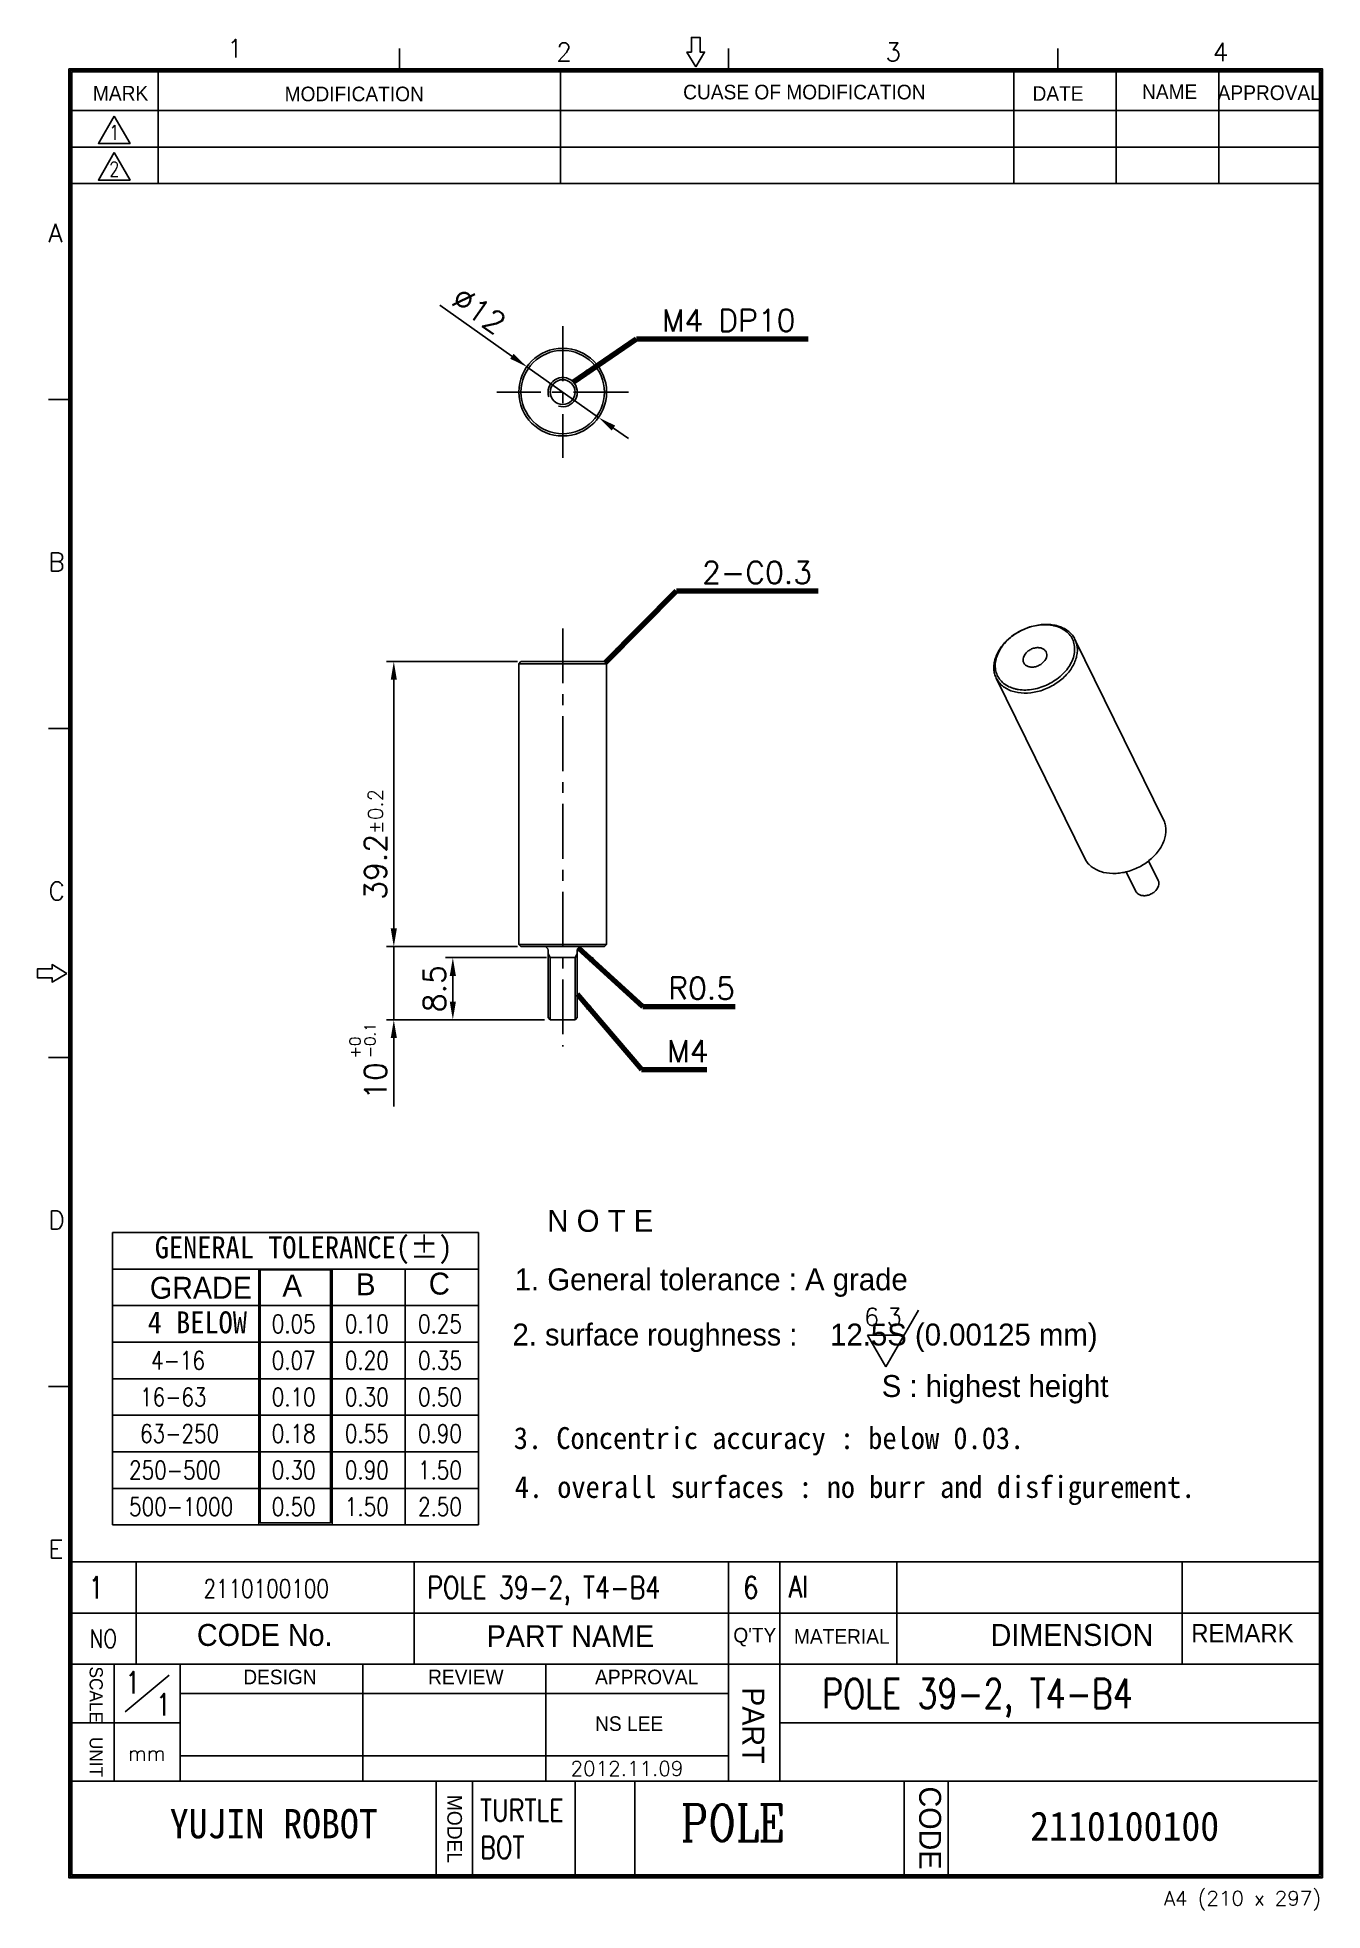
# Model space of a CAD drawing. Extents: x -1998 to 15527, y 57 to 14548.
# Drawn here: x -455.7 to -280, y 56.7 to 312.9 of the extents above; entities that cross this region are included whole.
import ezdxf
from ezdxf.enums import TextEntityAlignment as Align

# ---------------------------------------------------------------- set-up
doc = ezdxf.new("R2010")
doc.units = 0
doc.header["$LTSCALE"] = 6
doc.header["$MEASUREMENT"] = 0
doc.linetypes.add('CENTER', pattern=[2, 1.25, -0.25, 0.25, -0.25])
doc.layers.get('0').update_dxf_attribs({"linetype": 'CONTINUOUS'})
for name, color, linetype in [('CEN', 1, 'CENTER'), ('DIM', 4, 'CONTINUOUS'), ('FOM', 3, 'CONTINUOUS'), ('TXT', 2, 'CONTINUOUS')]:
    doc.layers.add(name, color=color, linetype=linetype)
doc.styles.add('F', font='romans', dxfattribs={"width": 0.8, "bigfont": 'hl'})
doc.styles.add('GHS', font='romans', dxfattribs={"bigfont": 'ghs'})
doc.styles.add('H3', font='romans', dxfattribs={"width": 0.8, "height": 3, "bigfont": 'hl'})
doc.styles.add('H4', font='romans', dxfattribs={"width": 0.8, "height": 4, "bigfont": 'hl'})
doc.styles.add('ROMANC', font='romanc', dxfattribs={"width": 0.8, "height": 5})
doc.styles.get("Standard").update_dxf_attribs({"font": 'txt', "width": 0.8})
doc.dimstyles.get("Standard").update_dxf_attribs({"dimtxt": 0.18, "dimasz": 0.18, "dimexe": 0.18, "dimexo": 0.0625, "dimgap": 0.09, "dimtad": 0, "dimtih": 1, "dimtoh": 1, "dimdec": 4, "dimzin": 0, "dimdsep": 46, "dimtxsty": 'Standard', "dimcen": 0.09, "dimadec": 0, "dimazin": 0, "dimtfac": 1, "dimtdec": 4, "dimtofl": 0, "dimtmove": 0, "dimatfit": 3, "dimfxl": 0, "dimtolj": 1, "dimtzin": 0, "dimarcsym": 0})

msp = doc.modelspace()

# ---------------------------------------------------------------- texts
at = {"layer": 'DIM', "style": 'GHS'}
msp.add_text('2012.11.09', height=2, dxfattribs=at).set_placement((-382.84, 75.17))
at = {"layer": 'DIM', "style": 'ROMANC', "width": 0.8}
msp.add_text('POLE', height=5, dxfattribs=at).set_placement((-367.77, 66.25))
at = {"layer": 'DIM', "style": 'GHS'}
for s, insert, char_height, attachment_point in [('{\\fGulim|b0|i0|c129|p50;MARK}', (-448.14, 306.29), 2, 1), ('{\\fGulim|b0|i0|c129|p50;MODIFICATION }', (-421.93, 306.19), 2, 1), ('{\\fGulim|b0|i0|c129|p50;CUASE OF MODIFICATION}', (-367.44, 306.45), 2, 1), ('{\\fGulim|b0|i0|c129|p50;DATE}', (-319.67, 306.25), 2, 1), ('{\\fGulim|b0|i0|c129|p50;NAME}', (-304.7, 306.49), 2, 1), ('{\\fGulim|b0|i0|c129|p50;APPROVAL}', (-294.36, 306.36), 2, 1), ('{\\Fromans,ghs|c129;M4 DP10}', (-370.34, 272.72), 3, 7), ('{\\Fromans,ghs|c129;6.3}', (-342.69, 136.74), 2.4, 7), ('{\\fGulim|b0|i0|c129|p50;CODE No.}', (-433.92, 95.94), 3, 1), ('{\\fGulim|b0|i0|c129|p50;PART NAME}', (-394.31, 95.77), 3, 1), ('{\\fGulim|b0|i0|c129|p50;MATERIAL}', (-352.29, 95.23), 2, 1), ('{\\fGulim|b0|i0|c129|p50;DIMENSION}', (-325.4, 95.94), 3, 1), ('{\\fGulim|b0|i0|c129|p50;REMARK}', (-297.97, 95.94), 2.5, 1), ('{\\fGulim|b0|i0|c129|p50;DESIGN}', (-427.58, 89.69), 2, 1), ('{\\fGulim|b0|i0|c129|p50;REVIEW}', (-402.31, 89.69), 2, 1), ('{\\fGulim|b0|i0|c129|p50;APPROVAL}', (-379.48, 89.69), 2, 1), ('{\\fGulim|b0|i0|c129|p50;NS LEE}', (-379.48, 83.31), 2, 1), ('{\\fDotumChe|b0|i0|c129|p49;YUJIN ROBOT}', (-437.63, 70.63), 4, 1), ('{\\fDotumChe|b0|i0|c129|p49;2110100100}', (-320, 70.29), 4, 1)]:
    msp.add_mtext(s, dxfattribs=dict(at, insert=insert, char_height=char_height, attachment_point=attachment_point))
for s, insert, char_height, attachment_point, rotation in [('\\A1;%%C12', (-395.35, 275.57), 3, 5, 324.7101), ('\\A1;{\\Fromans,ghs|c129;39.2\\H0.6667x;%%P0.2}', (-409.5, 202.57), 3, 5, 90), ('\\A1;8.5', (-401.43, 182.82), 3, 5, 90), ('\\A1;{\\Fromans,ghs|c129;-0.1}', (-410.26, 175.76), 1.5, 5, 90), ('\\A1;{\\Fromans,ghs|c129;+0}', (-412.3, 174.79), 1.5, 5, 90), ('\\A1;10', (-409.5, 170.2), 3, 5, 90), ('{\\fGulim|b0|i0|c129|p50;SCALE}', (-446.79, 90.12), 1.8, 1, 270), ('{\\fGulim|b0|i0|c129|p50;PART}', (-356.35, 87.3), 3, 1, 270), ('{\\fGulim|b0|i0|c129|p50;UNIT}', (-446.79, 80.49), 1.8, 1, 270), ('{\\fGulim|b0|i0|c129|p50;MODEL}', (-397.68, 72.56), 2, 1, 270), ('{\\fGulim|b0|i0|c129|p50;CODE}', (-332.17, 73.71), 3, 1, 270)]:
    msp.add_mtext(s, dxfattribs=dict(at, insert=insert, char_height=char_height, attachment_point=attachment_point, rotation=rotation))
at = {"layer": 'DIM', "char_height": 3, "width": 17.5681, "attachment_point": 7, "style": 'GHS'}
for s, insert in [('{\\Fromans,ghs|c129;2-C0.3}', (-364.86, 238.24)), ('\\A1;{\\Fromans,ghs|c129;R0.5}', (-369.47, 181.39)), ('\\A1;M4', (-369.62, 172.78))]:
    msp.add_mtext(s, dxfattribs=dict(at, insert=insert))
at = {"layer": 'DIM', "insert": (-360.58, 95.41), "char_height": 2, "attachment_point": 1, "line_spacing_factor": 0.8, "style": 'GHS'}
msp.add_mtext("{\\fGulim|b0|i0|c129|p50;Q'TY}", dxfattribs=at)
at = {"layer": 'FOM', "style": 'F'}
for s, p in [('1', (-428.72, 311.42)), ('2', (-383.72, 310.92)), ('3', (-338.72, 310.92)), ('4', (-293.97, 310.92))]:
    msp.add_text(s, height=2.5, dxfattribs=at).set_placement(p, align=Align.MIDDLE)
at = {"layer": 'FOM', "style": 'F', "width": 0.8}
for s, height, p in [('1', 2, (-445.22, 299.92)), ('2', 2, (-445.22, 294.92)), ('NO', 2.5, (-446.72, 93.92))]:
    msp.add_text(s, height=height, dxfattribs=at).set_placement(p, align=Align.MIDDLE)
at = {"layer": 'FOM', "style": 'F'}
for s, height, p in [('A', 2.5, (-454.22, 284.92)), ('B', 2.5, (-454.22, 239.92)), ('C', 2.5, (-454.22, 194.92)), ('D', 2.5, (-454.22, 149.92)), ('E', 2.5, (-454.22, 104.92)), ('mm', 2, (-443.36, 77.24))]:
    msp.add_text(s, height=height, dxfattribs=at).set_placement(p)
msp.add_text('A4 (210 x 297)', height=2, dxfattribs=at).set_placement((-280.22, 57.42), align=Align.RIGHT)
at = {"layer": 'TXT', "width": 0.8}
for s, height, style, p in [('0.05', 2.5, 'F', (-423.69, 135.73)), ('0.10', 2.5, 'F', (-413.69, 135.73)), ('0.25', 2.5, 'F', (-403.69, 135.73)), ('4-16', 2.5, 'F', (-440.19, 130.73)), ('0.07', 2.5, 'F', (-423.69, 130.73)), ('0.20', 2.5, 'F', (-413.69, 130.73)), ('0.35', 2.5, 'F', (-403.69, 130.73)), ('16-63', 2.5, 'F', (-441.69, 125.73)), ('0.10', 2.5, 'F', (-423.69, 125.73)), ('0.30', 2.5, 'F', (-413.69, 125.73)), ('0.50', 2.5, 'F', (-403.69, 125.73)), ('63-250', 2.5, 'F', (-441.69, 120.73)), ('0.18', 2.5, 'F', (-423.69, 120.73)), ('0.55', 2.5, 'F', (-413.69, 120.73)), ('0.90', 2.5, 'F', (-403.69, 120.73)), ('250-500', 2.5, 'F', (-443.19, 115.73)), ('0.30', 2.5, 'F', (-423.69, 115.73)), ('0.90', 2.5, 'F', (-413.69, 115.73)), ('1.50', 2.5, 'F', (-403.69, 115.73)), ('500-1000', 2.5, 'F', (-443.19, 110.73)), ('0.50', 2.5, 'F', (-423.69, 110.73)), ('1.50', 2.5, 'F', (-413.69, 110.73)), ('2.50', 2.5, 'F', (-403.69, 110.73)), ('Al', 2.984, 'H3', (-352.99, 99.56)), ('1', 3, 'H3', (-448.72, 99.42)), ('2110100100', 2.5, 'H3', (-433.02, 99.53)), ('POLE 39-2, T4-B4', 3, 'H3', (-402.43, 99.42)), ('6', 3, 'H3', (-359.22, 99.42)), ('1', 3, 'H3', (-443.72, 86.42)), ('POLE 39-2, T4-B4', 4, 'H4', (-348.45, 84.42)), ('1', 3, 'H3', (-439.52, 83.42)), ('TURTLE', 3, 'H3', (-395.21, 68.95)), ('BOT', 3, 'H3', (-395.21, 63.86))]:
    msp.add_text(s, height=height, dxfattribs=dict(at, style=style)).set_placement(p)
at = {"layer": 'TXT', "char_height": 3, "attachment_point": 1, "style": 'GHS'}
for s, insert in [('{\\fﾵﾸ\uffbf\ufff2ￃﾼ|b0|i0|c129|p49;    N O T E}', (-390.47, 152.57)), ('{\\fDotumChe|b0|i0|c129|p49;GENERAL TOLERANCE(%%P)}', (-439.69, 148.95)), ('{\\fGulim|b0|i0|c129|p50;GRADE}', (-440.35, 143.42)), ('{\\fﾵﾸ\uffbf\ufff2ￃﾼ|b0|i0|c129|p49;A}', (-422.23, 143.72)), ('{\\fﾵﾸ\uffbf\ufff2ￃﾼ|b0|i0|c129|p49;B}', (-412.17, 143.9)), ('{\\fﾵﾸ\uffbf\ufff2ￃﾼ|b0|i0|c129|p49;C}', (-402.22, 143.99)), ('{\\fﾵﾸ\uffbf\ufff2ￃﾼ|b0|i0|c129|p49;1. General tolerance : A grade}', (-390.47, 144.57)), ('{\\fDotumChe|b0|i0|c129|p49;4 BELOW}', (-440.65, 138.69)), ('{\\fﾵﾸ\uffbf\ufff2ￃﾼ|b0|i0|c129|p49;2. \\fGulim|b0|i0|c129|p50;surface roughness\\fﾵﾸ\uffbf\ufff2ￃﾼ|b0|i0|c129|p49; :    12.5S (0.00125 mm)}', (-390.78, 137.02)), ('{\\fﾵﾸ\uffbf\ufff2ￃﾼ|b0|i0|c129|p49;S : highest height}', (-340.29, 129.98)), ('{\\fDotumChe|b0|i0|c129|p49;3. Concentric accuracy : below 0.03.}', (-390.6, 122.86)), ('{\\fDotumChe|b0|i0|c129|p49;4. overall surfaces : no burr and disfigurement.}', (-390.47, 116.18))]:
    msp.add_mtext(s, dxfattribs=dict(at, insert=insert))

# ---------------------------------------------------------------- linework, layer by layer
for p, q in [((-301.76, 205.92), (-313.87, 230.59)), ((-389.91, 188.87), (-389.91, 227.27)), ((-377.91, 188.87), (-377.91, 227.27)), ((-312.53, 200.63), (-324.64, 225.3)), ((-302.48, 197.62), (-303.8, 200.31)), ((-305.53, 196.13), (-306.85, 198.81))]:
    msp.add_line(p, q)
at = {"color": 7, "linetype": 'Continuous'}
for p, q in [((-389.61, 227.57), (-389.91, 227.27)), ((-389.91, 188.87), (-389.91, 227.27)), ((-389.91, 227.27), (-377.91, 227.27)), ((-389.61, 227.57), (-378.21, 227.57)), ((-378.21, 227.57), (-377.91, 227.27)), ((-377.91, 188.87), (-377.91, 227.27)), ((-377.91, 188.87), (-389.91, 188.87)), ((-389.61, 188.57), (-389.91, 188.87)), ((-378.21, 188.57), (-389.61, 188.57)), ((-385.91, 188.07), (-385.91, 178.87)), ((-381.91, 188.07), (-381.91, 178.87)), ((-378.21, 188.57), (-377.91, 188.87)), ((-385.91, 178.87), (-385.61, 178.57)), ((-385.61, 178.57), (-382.21, 178.57)), ((-382.21, 178.57), (-381.91, 178.87))]:
    msp.add_line(p, q, dxfattribs=at)
for radius in [6, 5.7]:
    msp.add_circle((-383.91, 264.41), radius, dxfattribs=at)
msp.add_circle((-383.91, 264.41), 1.7)
for centre, radius, start, end in [((-320.28, 226.56), 4.71, 159.9129, 162.8078), ((-320.54, 226.88), 4.24, 162.8174, 165.8418), ((-386.41, 188.07), 0.5, 0, 90), ((-381.41, 188.07), 0.5, 90, 180)]:
    msp.add_arc(centre, radius, start, end, dxfattribs=at)
for points, knots in [([(-313.87, 230.59), (-313.97, 230.79), (-314.21, 231.18), (-314.7, 231.68), (-315.31, 232.09), (-316, 232.39), (-316.78, 232.58), (-317.9, 232.69), (-319.4, 232.53), (-320.84, 232.03), (-321.93, 231.43), (-322.92, 230.72), (-323.94, 229.69), (-324.52, 228.68), (-324.7, 228.17)], [0, 0, 0, 0, 0.050663, 0.102421, 0.156202, 0.212652, 0.272091, 0.334527, 0.466859, 0.605558, 0.675506, 0.744701, 0.877634, 1, 1, 1, 1]), ([(-314.09, 228.13), (-314.01, 228.42), (-313.89, 228.99), (-313.93, 229.84), (-314.18, 230.63), (-314.63, 231.32), (-315.27, 231.88), (-316.07, 232.3), (-316.98, 232.55), (-318.34, 232.66), (-319.77, 232.41), (-321.13, 231.87), (-322.09, 231.32), (-322.95, 230.64), (-323.89, 229.65), (-324.4, 228.75), (-324.59, 228.13)], [0, 0, 0, 0, 0.057332, 0.111518, 0.163885, 0.216175, 0.270151, 0.327182, 0.388009, 0.452721, 0.591092, 0.663104, 0.735171, 0.805984, 0.874362, 1, 1, 1, 1]), ([(-313.73, 227.95), (-313.66, 228.18), (-313.55, 228.63), (-313.52, 229.32), (-313.62, 229.98), (-313.77, 230.4), (-313.87, 230.59)], [0, 0, 0, 0, 0.264395, 0.517098, 0.76091, 1, 1, 1, 1]), ([(-324.65, 227.92), (-324.73, 227.64), (-324.81, 227.08), (-324.72, 226.25), (-324.43, 225.49), (-323.95, 224.83), (-323.29, 224.3), (-322.63, 223.99), (-322.05, 223.82), (-321.42, 223.69), (-320.58, 223.64), (-319.54, 223.75), (-318.15, 224.11), (-316.83, 224.76), (-315.7, 225.66), (-314.78, 226.64), (-314.28, 227.52), (-314.09, 228.13)], [0, 0, 0, 0, 0.056446, 0.110029, 0.162172, 0.214598, 0.26897, 0.326518, 0.356736, 0.387925, 0.453048, 0.521441, 0.592205, 0.735783, 0.806415, 0.874602, 1, 1, 1, 1]), ([(-324.78, 227.95), (-324.85, 227.72), (-324.95, 227.26), (-324.98, 226.57), (-324.89, 225.91), (-324.73, 225.5), (-324.64, 225.3)], [0, 0, 0, 0, 0.264395, 0.517098, 0.76091, 1, 1, 1, 1]), ([(-324.64, 225.3), (-324.54, 225.1), (-324.29, 224.7), (-323.78, 224.2), (-323.16, 223.79), (-322.18, 223.38), (-320.76, 223.17), (-318.97, 223.39), (-317.5, 223.94), (-316.41, 224.57), (-315.66, 225.14), (-315, 225.77), (-314.28, 226.66), (-313.89, 227.42), (-313.73, 227.95)], [0, 0, 0, 0, 0.050747, 0.102633, 0.156614, 0.213347, 0.335637, 0.468756, 0.607929, 0.677899, 0.746929, 0.81425, 0.879202, 1, 1, 1, 1]), ([(-301.76, 205.92), (-301.66, 205.73), (-301.51, 205.31), (-301.42, 204.65), (-301.45, 203.96), (-301.55, 203.51), (-301.62, 203.28)], [0, 0, 0, 0, 0.23909, 0.482902, 0.735605, 1, 1, 1, 1]), ([(-301.62, 203.28), (-301.78, 202.75), (-302.18, 201.99), (-302.9, 201.1), (-303.56, 200.47), (-304.31, 199.9), (-305.4, 199.27), (-306.86, 198.72), (-308.66, 198.5), (-310.08, 198.71), (-311.06, 199.12), (-311.67, 199.53), (-312.18, 200.03), (-312.43, 200.43), (-312.53, 200.63)], [0, 0, 0, 0, 0.120798, 0.18575, 0.253071, 0.322101, 0.392071, 0.531244, 0.664363, 0.786653, 0.843386, 0.897367, 0.949253, 1, 1, 1, 1])]:
    msp.add_open_spline(points, degree=3, knots=knots, dxfattribs=at)
for points, knots in [([(-320.91, 228.13), (-320.95, 228.01), (-320.99, 227.75), (-320.92, 227.5), (-320.87, 227.39)], [0, 0, 0, 0, 0.517437, 1, 1, 1, 1]), ([(-317.82, 228.88), (-317.85, 228.94), (-317.92, 229.05), (-318.11, 229.25), (-318.45, 229.42), (-318.92, 229.49), (-319.42, 229.43), (-319.92, 229.24), (-320.49, 228.87), (-320.82, 228.44), (-320.91, 228.13)], [0, 0, 0, 0, 0.050925, 0.102991, 0.213614, 0.336328, 0.469908, 0.609564, 0.748811, 1, 1, 1, 1]), ([(-320.87, 227.39), (-320.84, 227.33), (-320.77, 227.21), (-320.58, 227.02), (-320.24, 226.85), (-319.77, 226.78), (-319.26, 226.84), (-318.77, 227.03), (-318.2, 227.4), (-317.87, 227.83), (-317.78, 228.13)], [0, 0, 0, 0, 0.050925, 0.102991, 0.213614, 0.336328, 0.469908, 0.609564, 0.748811, 1, 1, 1, 1]), ([(-317.78, 228.13), (-317.74, 228.26), (-317.7, 228.52), (-317.76, 228.77), (-317.82, 228.88)], [0, 0, 0, 0, 0.517437, 1, 1, 1, 1]), ([(-302.44, 196.87), (-302.4, 197), (-302.36, 197.26), (-302.42, 197.51), (-302.48, 197.62)], [0, 0, 0, 0, 0.517394, 1, 1, 1, 1]), ([(-305.53, 196.13), (-305.5, 196.07), (-305.43, 195.95), (-305.24, 195.76), (-304.9, 195.59), (-304.43, 195.52), (-303.92, 195.58), (-303.43, 195.77), (-302.86, 196.14), (-302.53, 196.57), (-302.44, 196.87)], [0, 0, 0, 0, 0.050924, 0.102989, 0.213614, 0.336328, 0.469909, 0.609565, 0.74881, 1, 1, 1, 1])]:
    msp.add_open_spline(points, degree=3, knots=knots)
at = {"layer": 'CEN'}
for p, q in [((-383.91, 273.41), (-383.91, 255.41)), ((-374.91, 264.41), (-392.91, 264.41)), ((-383.91, 232.09), (-383.91, 174.92))]:
    msp.add_line(p, q, dxfattribs=at)
at = {"layer": 'DIM'}
for p, q in [((-400.7, 276.29), (-390.85, 269.32)), ((-379.01, 260.94), (-388.81, 267.87)), ((-376.97, 259.49), (-374.93, 258.05)), ((-390.11, 227.57), (-408, 227.57)), ((-407, 225.07), (-407, 191.07)), ((-390.11, 188.57), (-408, 188.57)), ((-407, 188.57), (-407, 178.57)), ((-386.11, 187.07), (-399.93, 187.07)), ((-385.61, 187.07), (-385.91, 187.59)), ((-385.61, 187.07), (-382.21, 187.07)), ((-385.61, 178.57), (-385.61, 187.07)), ((-382.21, 187.07), (-381.91, 187.59)), ((-382.21, 178.57), (-382.21, 187.07)), ((-398.93, 184.57), (-398.93, 181.07)), ((-386.41, 178.57), (-408, 178.57)), ((-407, 176.07), (-407, 166.69)), ((-335.28, 138.84), (-339.74, 131.11)), ((-342.24, 135.44), (-339.74, 131.11)), ((-342.24, 135.44), (-337.24, 135.44))]:
    msp.add_line(p, q, dxfattribs=at)
msp.add_arc((-383.91, 264.41), 2, 253.7418, 199.3214, dxfattribs=at)
for points in [[(-390.61, 269.66), (-391.09, 268.98), (-388.81, 267.87)], [(-376.73, 259.83), (-377.21, 259.15), (-379.01, 260.94)], [(-407.42, 225.07), (-406.58, 225.07), (-407, 227.57)], [(-407.42, 191.07), (-406.58, 191.07), (-407, 188.57)], [(-399.35, 184.57), (-398.51, 184.57), (-398.93, 187.07)], [(-399.35, 181.07), (-398.51, 181.07), (-398.93, 178.57)], [(-407.42, 176.07), (-406.58, 176.07), (-407, 178.57)]]:
    msp.add_solid(points, dxfattribs=at)
at = {"layer": 'FOM'}
for p, q in [((-406.22, 308.42), (-406.22, 311.42)), ((-361.22, 308.42), (-361.22, 311.42)), ((-316.22, 308.42), (-316.22, 311.42)), ((-451.22, 263.42), (-454.22, 263.42)), ((-451.22, 218.42), (-454.22, 218.42)), ((-451.22, 173.42), (-454.22, 173.42)), ((-451.22, 128.42), (-454.22, 128.42))]:
    msp.add_line(p, q, dxfattribs=at)
at = {"layer": 'FOM', "color": 3}
for p, q in [((-439.22, 308.42), (-439.22, 292.92)), ((-384.22, 308.42), (-384.22, 292.92)), ((-322.22, 308.42), (-322.22, 292.92)), ((-308.22, 308.42), (-308.22, 292.92)), ((-294.22, 308.42), (-294.22, 292.92)), ((-451.22, 302.92), (-280.22, 302.92)), ((-451.22, 297.92), (-280.22, 297.92)), ((-451.22, 292.92), (-280.22, 292.92)), ((-442.22, 104.42), (-442.22, 90.42)), ((-404.22, 104.42), (-404.22, 90.42)), ((-361.22, 104.42), (-361.22, 74.42)), ((-354.22, 104.42), (-354.22, 74.42)), ((-338.22, 104.42), (-338.22, 90.42)), ((-299.22, 104.42), (-299.22, 90.42)), ((-280.22, 97.42), (-451.22, 97.42)), ((-445.22, 90.42), (-445.22, 74.42)), ((-436.22, 90.42), (-436.22, 74.42)), ((-411.22, 90.42), (-411.22, 74.42)), ((-386.22, 90.42), (-386.22, 74.42)), ((-437.72, 88.92), (-443.72, 83.92)), ((-361.22, 86.42), (-436.22, 86.42)), ((-436.22, 82.42), (-451.22, 82.42)), ((-280.22, 82.42), (-354.22, 82.42)), ((-361.22, 77.92), (-436.22, 77.92)), ((-401.22, 74.42), (-401.22, 61.42)), ((-396.22, 74.42), (-396.22, 61.42)), ((-382.22, 74.42), (-382.22, 61.42)), ((-374.04, 74.42), (-374.04, 61.42)), ((-337.22, 74.42), (-337.22, 61.42)), ((-331.22, 74.42), (-331.22, 61.42))]:
    msp.add_line(p, q, dxfattribs=at)
at = {"layer": 'FOM', "color": 7}
for p, q in [((-280.22, 90.42), (-451.22, 90.42)), ((-451.22, 74.42), (-280.72, 74.42))]:
    msp.add_line(p, q, dxfattribs=at)
at = {"layer": 'FOM'}
for points in [[(-365.72, 308.92), (-366.92, 310.92), (-366.32, 310.92), (-366.32, 312.92), (-365.12, 312.92), (-365.12, 310.92), (-364.52, 310.92)], [(-445.22, 302.17), (-447.39, 298.42), (-443.06, 298.42)], [(-445.22, 297.17), (-447.39, 293.42), (-443.06, 293.42)], [(-451.72, 184.92), (-453.72, 186.12), (-453.72, 185.52), (-455.72, 185.52), (-455.72, 184.32), (-453.72, 184.32), (-453.72, 183.72)]]:
    msp.add_lwpolyline(points, close=True, dxfattribs=at)
at = {"layer": 'FOM', "color": 7}
for points in [[(-280.02, 61.22), (-451.42, 61.22), (-451.42, 308.62), (-280.02, 308.62)], [(-280.22, 61.42), (-451.22, 61.42), (-451.22, 308.42), (-280.22, 308.42)], [(-280.42, 61.62), (-451.02, 61.62), (-451.02, 308.22), (-280.42, 308.22)]]:
    msp.add_lwpolyline(points, close=True, dxfattribs=at)
at = {"layer": 'TXT'}
for p, q in [((-445.44, 149.48), (-445.44, 109.48)), ((-445.44, 149.48), (-395.44, 149.48)), ((-395.44, 149.48), (-395.44, 109.48)), ((-445.44, 144.48), (-395.44, 144.48)), ((-425.44, 144.48), (-425.44, 109.48)), ((-415.44, 144.48), (-415.44, 109.48)), ((-405.44, 144.48), (-405.44, 109.48)), ((-445.44, 139.48), (-395.44, 139.48)), ((-445.44, 134.48), (-395.44, 134.48)), ((-445.44, 129.48), (-395.44, 129.48)), ((-445.44, 124.48), (-395.44, 124.48)), ((-451.22, 111.42), (-451.22, 118.42)), ((-445.44, 119.48), (-395.44, 119.48)), ((-445.44, 114.48), (-395.44, 114.48)), ((-445.44, 109.48), (-395.44, 109.48))]:
    msp.add_line(p, q, dxfattribs=at)
at = {"layer": 'TXT', "color": 7}
msp.add_line((-280.22, 104.42), (-451.22, 104.42), dxfattribs=at)
at = {"layer": 'TXT'}
msp.add_lwpolyline([(-425.25, 144.39), (-425.25, 109.79), (-415.65, 109.79), (-415.65, 144.39)], close=True, dxfattribs=at)

msp.set_redraw_order([(e.dxf.handle, doc.entitydb.next_handle()) for e in msp.query("TEXT MTEXT ATTDEF DIMENSION ARC_DIMENSION")])  # texts and dimensions are drawn at this point

# ---------------------------------------------------------------- leaders
at = {"layer": 'DIM', "annotation_type": 0, "has_hookline": 1, "hookline_direction": 0}
for points, text_width in [([(-382.46, 265.78), (-373.84, 271.72), (-371.34, 271.72)], 20), ([(-378.06, 227.42), (-368.36, 237.24), (-365.86, 237.24)], 15.86), ([(-381.76, 188.42), (-372.97, 180.39), (-370.47, 180.39)], 9.14), ([(-381.91, 182.07), (-373.12, 171.78), (-370.62, 171.78)], 5.43)]:
    msp.add_leader(points, dimstyle='Standard', override={"dimtxt": 3, "dimasz": 2.5, "dimexe": 1, "dimexo": 0.5, "dimgap": 1, "dimtad": 1, "dimtih": 0, "dimtoh": 0, "dimtxsty": 'GHS', "dimcen": 0, "dimclrd": 256, "dimclre": 256, "dimclrt": 256, "dimtix": 1, "dimtofl": 1, "dimtmove": 1, "dimlwd": 65535, "dimlwe": 65535}, dxfattribs=dict(at, text_width=text_width))

doc.saveas('drawing.dxf')
